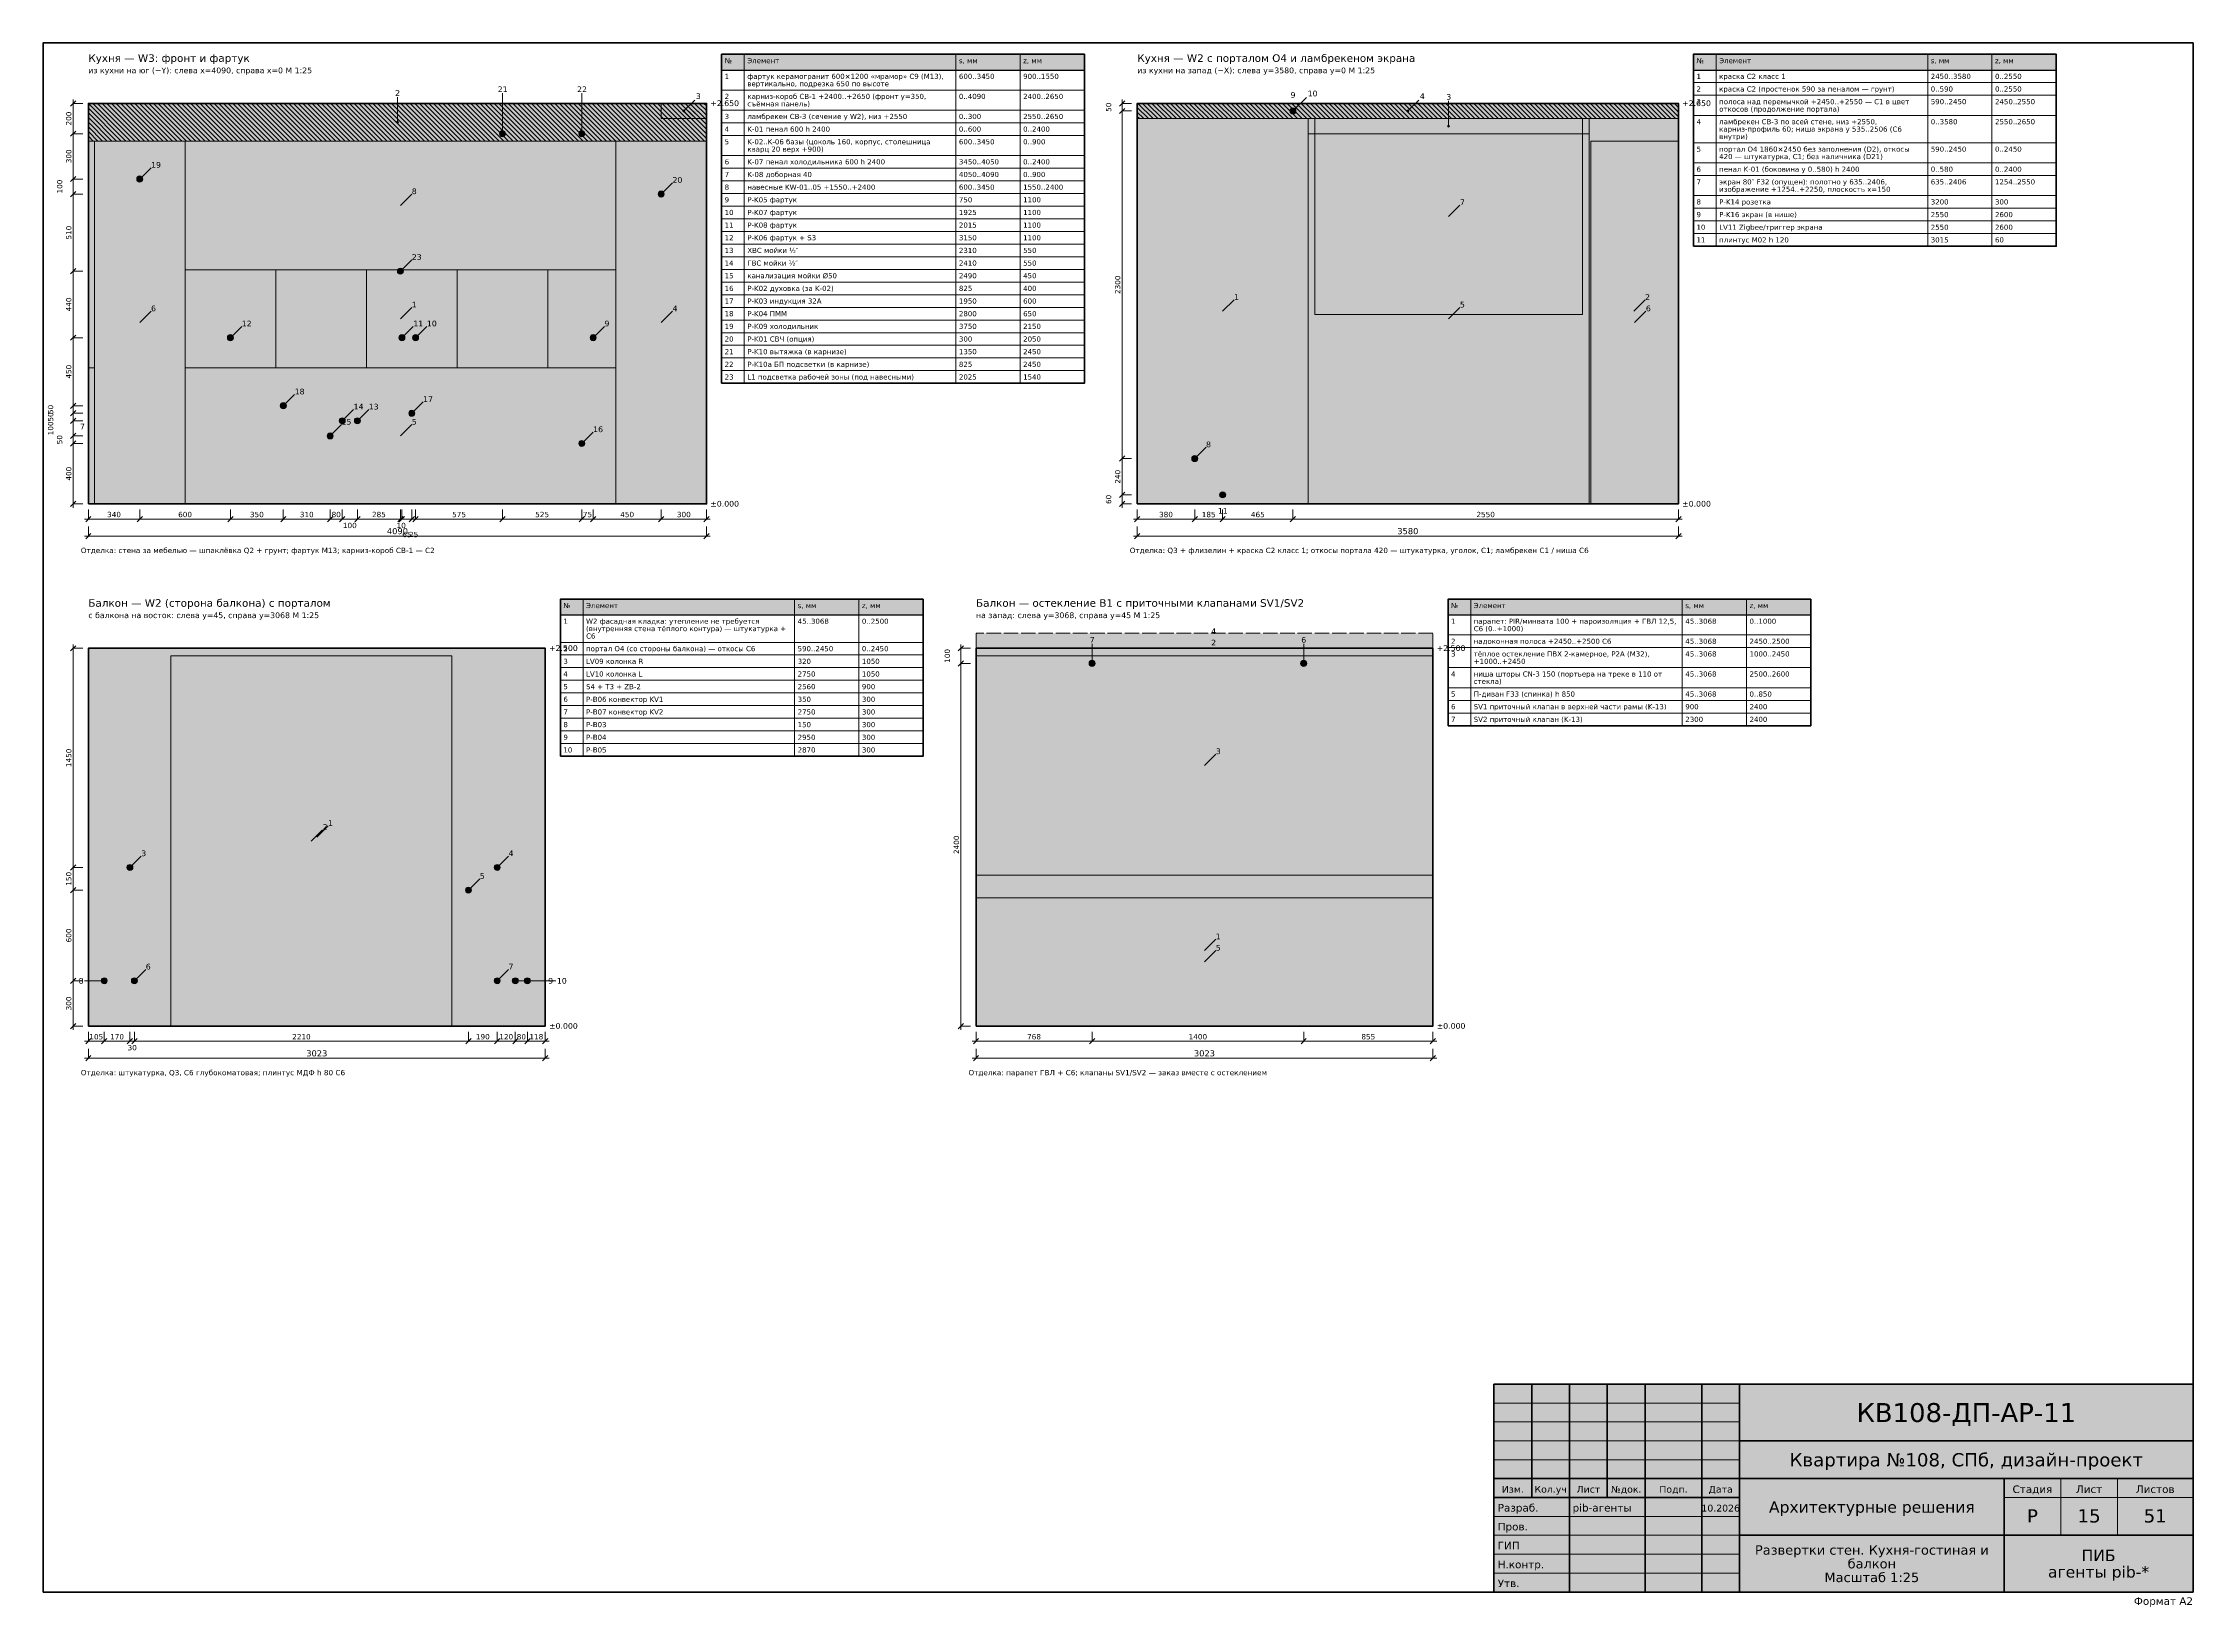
# Model space of a CAD drawing. Header units: millimetres. Extents: x 500 to 14725, y 26 to 10375.
import ezdxf
from ezdxf.enums import TextEntityAlignment as Align

# ---------------------------------------------------------------- set-up
doc = ezdxf.new("R2010")
doc.units = ezdxf.units.MM
doc.linetypes.add('DASHED', pattern=[1.524, 1.27, -0.254])
for name, color, linetype in [('AR-FIN', 9, 'CONTINUOUS'), ('AR-WALLS', 7, 'CONTINUOUS'), ('DIM', 7, 'CONTINUOUS'), ('EL-SOCKET', 6, 'CONTINUOUS'), ('FRAME', 7, 'CONTINUOUS'), ('FURN', 8, 'CONTINUOUS'), ('TEXT', 7, 'CONTINUOUS'), ('VK', 4, 'CONTINUOUS')]:
    doc.layers.add(name, color=color, linetype=linetype)
doc.styles.add('GOST', font='DejaVuSans.ttf')

msp = doc.modelspace()

# ---------------------------------------------------------------- hatches: boundary and pattern name
at = {"layer": 'AR-FIN', "true_color": 0x999999}
h = msp.add_hatch(dxfattribs=at)
h.set_pattern_fill('ANSI31', scale=6.875, angle=90)
h.paths.add_polyline_path([(800, 9725), (4890, 9725), (4890, 9975), (800, 9975)])
at = {"layer": 'AR-FIN', "true_color": 0xefe2cf, "transparency": 33554559}
h = msp.add_hatch(color=7, dxfattribs=at)
h.dxf.hatch_style = 1
h.paths.add_polyline_path([(800, 9725), (4890, 9725), (4890, 9975), (800, 9975)])
at = {"layer": 'AR-FIN', "true_color": 0x999999}
h = msp.add_hatch(dxfattribs=at)
h.set_pattern_fill('ANSI31', scale=6.875, angle=90)
h.paths.add_polyline_path([(4590, 9875), (4890, 9875), (4890, 9975), (4590, 9975)])
at = {"layer": 'AR-FIN', "true_color": 0xefe2cf, "transparency": 33554559}
h = msp.add_hatch(color=7, dxfattribs=at)
h.dxf.hatch_style = 1
h.paths.add_polyline_path([(4590, 9875), (4890, 9875), (4890, 9975), (4590, 9975)])
at = {"layer": 'AR-FIN', "true_color": 0x999999}
h = msp.add_hatch(dxfattribs=at)
h.set_pattern_fill('ANSI31', scale=6.875, angle=90)
h.paths.add_polyline_path([(7740, 9875), (11320, 9875), (11320, 9975), (7740, 9975)])
at = {"layer": 'AR-FIN', "true_color": 0xefe2cf, "transparency": 33554559}
h = msp.add_hatch(color=7, dxfattribs=at)
h.dxf.hatch_style = 1
h.paths.add_polyline_path([(7740, 9875), (11320, 9875), (11320, 9975), (7740, 9975)])
at = {"layer": 'AR-FIN', "true_color": 0xf6f3ec}
h = msp.add_hatch(color=7, dxfattribs=at)
h.dxf.hatch_style = 1
h.paths.add_polyline_path([(7740, 7325), (8870, 7325), (8870, 9875), (7740, 9875)])
h = msp.add_hatch(color=7, dxfattribs=at)
h.dxf.hatch_style = 1
h.paths.add_polyline_path([(8870, 9775), (10730, 9775), (10730, 9875), (8870, 9875)])
at = {"layer": 'AR-FIN', "true_color": 0xffffff}
h = msp.add_hatch(color=7, dxfattribs=at)
h.dxf.hatch_style = 1
h.paths.add_polyline_path([(8914, 8579), (10685, 8579), (10685, 9875), (8914, 9875)])
at = {"layer": 'AR-FIN', "true_color": 0xf6f3ec}
h = msp.add_hatch(color=7, dxfattribs=at)
h.dxf.hatch_style = 1
h.paths.add_polyline_path([(10730, 7325), (11320, 7325), (11320, 9875), (10730, 9875)])
at = {"layer": 'AR-FIN', "true_color": 0xffffff}
h = msp.add_hatch(color=7, dxfattribs=at)
h.dxf.hatch_style = 1
h.paths.add_polyline_path([(8870, 7325), (10730, 7325), (10730, 9775), (8870, 9775)])
at = {"layer": 'AR-FIN', "true_color": 0xe8e4dc}
h = msp.add_hatch(color=7, dxfattribs=at)
h.dxf.hatch_style = 1
h.paths.add_polyline_path([(1440, 8225), (4290, 8225), (4290, 8875), (1440, 8875)])
at = {"layer": 'AR-FIN', "true_color": 0xffffff}
h = msp.add_hatch(color=7, dxfattribs=at)
h.dxf.hatch_style = 1
h.paths.add_polyline_path([(6673, 6369.4375), (9696, 6369.4375), (9696, 6469.4375), (6673, 6469.4375)])
at = {"layer": 'AR-FIN', "true_color": 0xf6f3ec}
h = msp.add_hatch(color=7, dxfattribs=at)
h.dxf.hatch_style = 1
h.paths.add_polyline_path([(800, 3869.4375), (3823, 3869.4375), (3823, 6369.4375), (800, 6369.4375)])
at = {"layer": 'AR-FIN', "true_color": 0xffffff}
h = msp.add_hatch(color=7, dxfattribs=at)
h.dxf.hatch_style = 1
h.paths.add_polyline_path([(1345, 3869.4375), (3205, 3869.4375), (3205, 6319.4375), (1345, 6319.4375)])
at = {"layer": 'AR-FIN', "true_color": 0xf6f3ec}
h = msp.add_hatch(color=7, dxfattribs=at)
h.dxf.hatch_style = 1
h.paths.add_polyline_path([(6673, 6319.4375), (9696, 6319.4375), (9696, 6369.4375), (6673, 6369.4375)])
at = {"layer": 'AR-FIN', "true_color": 0xe6f2fb}
h = msp.add_hatch(color=7, dxfattribs=at)
h.dxf.hatch_style = 1
h.paths.add_polyline_path([(6673, 4869.4375), (9696, 4869.4375), (9696, 6319.4375), (6673, 6319.4375)])
at = {"layer": 'AR-FIN', "true_color": 0xf6f3ec}
h = msp.add_hatch(color=7, dxfattribs=at)
h.dxf.hatch_style = 1
h.paths.add_polyline_path([(6673, 3869.4375), (9696, 3869.4375), (9696, 4869.4375), (6673, 4869.4375)])
at = {"layer": 'AR-WALLS', "true_color": 0xfbfaf7}
h = msp.add_hatch(color=7, dxfattribs=at)
h.dxf.hatch_style = 1
h.paths.add_polyline_path([(800, 7325), (4890, 7325), (4890, 9975), (800, 9975)])
h = msp.add_hatch(color=7, dxfattribs=at)
h.dxf.hatch_style = 1
h.paths.add_polyline_path([(7740, 7325), (11320, 7325), (11320, 9975), (7740, 9975)])
h = msp.add_hatch(color=7, dxfattribs=at)
h.dxf.hatch_style = 1
h.paths.add_polyline_path([(800, 3869.4375), (3823, 3869.4375), (3823, 6369.4375), (800, 6369.4375)])
h = msp.add_hatch(color=7, dxfattribs=at)
h.dxf.hatch_style = 1
h.paths.add_polyline_path([(6673, 3869.4375), (9696, 3869.4375), (9696, 6369.4375), (6673, 6369.4375)])
at = {"layer": 'EL-SOCKET', "true_color": 0x8e44ad}
h = msp.add_hatch(color=7, dxfattribs=at)
h.dxf.hatch_style = 1
edge = h.paths.add_edge_path()
edge.add_arc((8770, 9925), 20, 0, 360)
h = msp.add_hatch(color=7, dxfattribs=at)
h.dxf.hatch_style = 1
edge = h.paths.add_edge_path()
edge.add_arc((3540, 9775), 20, 0, 360)
h = msp.add_hatch(color=7, dxfattribs=at)
h.dxf.hatch_style = 1
edge = h.paths.add_edge_path()
edge.add_arc((4065, 9775), 20, 0, 360)
h = msp.add_hatch(color=7, dxfattribs=at)
h.dxf.hatch_style = 1
edge = h.paths.add_edge_path()
edge.add_arc((1140, 9475), 20, 0, 360)
h = msp.add_hatch(color=7, dxfattribs=at)
h.dxf.hatch_style = 1
edge = h.paths.add_edge_path()
edge.add_arc((4590, 9375), 20, 0, 360)
h = msp.add_hatch(color=7, dxfattribs=at)
h.dxf.hatch_style = 1
edge = h.paths.add_edge_path()
edge.add_arc((1740, 8425), 20, 0, 360)
h = msp.add_hatch(color=7, dxfattribs=at)
h.dxf.hatch_style = 1
edge = h.paths.add_edge_path()
edge.add_arc((2875, 8425), 20, 0, 360)
h = msp.add_hatch(color=7, dxfattribs=at)
h.dxf.hatch_style = 1
edge = h.paths.add_edge_path()
edge.add_arc((2965, 8425), 20, 0, 360)
h = msp.add_hatch(color=7, dxfattribs=at)
h.dxf.hatch_style = 1
edge = h.paths.add_edge_path()
edge.add_arc((4140, 8425), 20, 0, 360)
h = msp.add_hatch(color=7, dxfattribs=at)
h.dxf.hatch_style = 1
edge = h.paths.add_edge_path()
edge.add_arc((2090, 7975), 20, 0, 360)
h = msp.add_hatch(color=7, dxfattribs=at)
h.dxf.hatch_style = 1
edge = h.paths.add_edge_path()
edge.add_arc((2940, 7925), 20, 0, 360)
h = msp.add_hatch(color=7, dxfattribs=at)
h.dxf.hatch_style = 1
edge = h.paths.add_edge_path()
edge.add_arc((4065, 7725), 20, 0, 360)
h = msp.add_hatch(color=7, dxfattribs=at)
h.dxf.hatch_style = 1
edge = h.paths.add_edge_path()
edge.add_arc((8120, 7625), 20, 0, 360)
h = msp.add_hatch(color=7, dxfattribs=at)
h.dxf.hatch_style = 1
edge = h.paths.add_edge_path()
edge.add_arc((3315, 4769.4375), 20, 0, 360)
h = msp.add_hatch(color=7, dxfattribs=at)
h.dxf.hatch_style = 1
edge = h.paths.add_edge_path()
edge.add_arc((905, 4169.4375), 20, 0, 360)
h = msp.add_hatch(color=7, dxfattribs=at)
h.dxf.hatch_style = 1
edge = h.paths.add_edge_path()
edge.add_arc((1105, 4169.4375), 20, 0, 360)
h = msp.add_hatch(color=7, dxfattribs=at)
h.dxf.hatch_style = 1
edge = h.paths.add_edge_path()
edge.add_arc((3505, 4169.4375), 20, 0, 360)
h = msp.add_hatch(color=7, dxfattribs=at)
h.dxf.hatch_style = 1
edge = h.paths.add_edge_path()
edge.add_arc((3625, 4169.4375), 20, 0, 360)
h = msp.add_hatch(color=7, dxfattribs=at)
h.dxf.hatch_style = 1
edge = h.paths.add_edge_path()
edge.add_arc((3705, 4169.4375), 20, 0, 360)
at = {"layer": 'FRAME', "true_color": 0xffffff}
h = msp.add_hatch(color=7, dxfattribs=at)
h.dxf.hatch_style = 1
h.paths.add_polyline_path([(10100, 125), (14725, 125), (14725, 1500), (10100, 1500)])
at = {"layer": 'FURN', "true_color": 0xe3d3b8}
h = msp.add_hatch(color=7, dxfattribs=at)
h.dxf.hatch_style = 1
h.paths.add_polyline_path([(840, 7325), (1440, 7325), (1440, 9725), (840, 9725)])
h = msp.add_hatch(color=7, dxfattribs=at)
h.dxf.hatch_style = 1
h.paths.add_polyline_path([(1440, 8875), (4290, 8875), (4290, 9725), (1440, 9725)])
h = msp.add_hatch(color=7, dxfattribs=at)
h.dxf.hatch_style = 1
h.paths.add_polyline_path([(4290, 7325), (4890, 7325), (4890, 9725), (4290, 9725)])
h = msp.add_hatch(color=7, dxfattribs=at)
h.dxf.hatch_style = 1
h.paths.add_polyline_path([(10740, 7325), (11320, 7325), (11320, 9725), (10740, 9725)])
h = msp.add_hatch(color=7, dxfattribs=at)
h.dxf.hatch_style = 1
h.paths.add_polyline_path([(800, 7325), (840, 7325), (840, 8225), (800, 8225)])
h = msp.add_hatch(color=7, dxfattribs=at)
h.dxf.hatch_style = 1
h.paths.add_polyline_path([(1440, 7325), (4290, 7325), (4290, 8225), (1440, 8225)])
h = msp.add_hatch(color=7, dxfattribs=at)
h.dxf.hatch_style = 1
h.paths.add_polyline_path([(6673, 3869.4375), (9696, 3869.4375), (9696, 4719.4375), (6673, 4719.4375)])
at = {"layer": 'TEXT', "true_color": 0xe6e6e6}
h = msp.add_hatch(color=7, dxfattribs=at)
h.dxf.hatch_style = 1
h.paths.add_polyline_path([(4990, 10196.25), (7390, 10196.25), (7390, 10300), (4990, 10300)])
h = msp.add_hatch(color=7, dxfattribs=at)
h.dxf.hatch_style = 1
h.paths.add_polyline_path([(11420, 10196.25), (13820, 10196.25), (13820, 10300), (11420, 10300)])
at = {"layer": 'TEXT', "true_color": 0x777777}
h = msp.add_hatch(color=7, dxfattribs=at)
h.dxf.hatch_style = 1
edge = h.paths.add_edge_path()
edge.add_arc((2845, 9850), 6.25, 0, 360)
h = msp.add_hatch(color=7, dxfattribs=at)
h.dxf.hatch_style = 1
edge = h.paths.add_edge_path()
edge.add_arc((4740, 9925), 6.25, 0, 360)
at = {"layer": 'TEXT', "true_color": 0x1e7d32}
h = msp.add_hatch(color=7, dxfattribs=at)
h.dxf.hatch_style = 1
edge = h.paths.add_edge_path()
edge.add_arc((8770, 9925), 6.25, 0, 360)
at = {"layer": 'TEXT', "true_color": 0x777777}
h = msp.add_hatch(color=7, dxfattribs=at)
h.dxf.hatch_style = 1
edge = h.paths.add_edge_path()
edge.add_arc((9530, 9925), 6.25, 0, 360)
h = msp.add_hatch(color=7, dxfattribs=at)
h.dxf.hatch_style = 1
edge = h.paths.add_edge_path()
edge.add_arc((9800, 9825), 6.25, 0, 360)
at = {"layer": 'TEXT', "true_color": 0x8e44ad}
h = msp.add_hatch(color=7, dxfattribs=at)
h.dxf.hatch_style = 1
edge = h.paths.add_edge_path()
edge.add_arc((3540, 9775), 6.25, 0, 360)
h = msp.add_hatch(color=7, dxfattribs=at)
h.dxf.hatch_style = 1
edge = h.paths.add_edge_path()
edge.add_arc((4065, 9775), 6.25, 0, 360)
at = {"layer": 'TEXT', "true_color": 0xe6e6e6}
h = msp.add_hatch(color=7, dxfattribs=at)
h.dxf.hatch_style = 1
h.paths.add_polyline_path([(3923, 6590.6875), (6323, 6590.6875), (6323, 6694.4375), (3923, 6694.4375)])
h = msp.add_hatch(color=7, dxfattribs=at)
h.dxf.hatch_style = 1
h.paths.add_polyline_path([(9796, 6590.6875), (12196, 6590.6875), (12196, 6694.4375), (9796, 6694.4375)])
at = {"layer": 'TEXT', "true_color": 0xe67e22}
h = msp.add_hatch(color=7, dxfattribs=at)
h.dxf.hatch_style = 1
edge = h.paths.add_edge_path()
edge.add_arc((7441, 6269.4375), 6.25, 0, 360)
h = msp.add_hatch(color=7, dxfattribs=at)
h.dxf.hatch_style = 1
edge = h.paths.add_edge_path()
edge.add_arc((8841, 6269.4375), 6.25, 0, 360)
at = {"layer": 'TEXT', "true_color": 0x8e44ad}
h = msp.add_hatch(color=7, dxfattribs=at)
h.dxf.hatch_style = 1
edge = h.paths.add_edge_path()
edge.add_arc((905, 4169.4375), 6.25, 0, 360)
h = msp.add_hatch(color=7, dxfattribs=at)
h.dxf.hatch_style = 1
edge = h.paths.add_edge_path()
edge.add_arc((3625, 4169.4375), 6.25, 0, 360)
h = msp.add_hatch(color=7, dxfattribs=at)
h.dxf.hatch_style = 1
edge = h.paths.add_edge_path()
edge.add_arc((3705, 4169.4375), 6.25, 0, 360)
at = {"layer": 'VK', "true_color": 0x1e7d32}
h = msp.add_hatch(color=7, dxfattribs=at)
h.dxf.hatch_style = 1
edge = h.paths.add_edge_path()
edge.add_arc((8770, 9925), 20, 0, 360)
at = {"layer": 'VK', "true_color": 0xb8860b}
h = msp.add_hatch(color=7, dxfattribs=at)
h.dxf.hatch_style = 1
edge = h.paths.add_edge_path()
edge.add_arc((2865, 8865), 20, 0, 360)
at = {"layer": 'VK', "true_color": 0x1f6fd6}
h = msp.add_hatch(color=7, dxfattribs=at)
h.dxf.hatch_style = 1
edge = h.paths.add_edge_path()
edge.add_arc((2480, 7875), 20, 0, 360)
h = msp.add_hatch(color=7, dxfattribs=at)
h.dxf.hatch_style = 1
edge = h.paths.add_edge_path()
edge.add_arc((2580, 7875), 20, 0, 360)
at = {"layer": 'VK', "true_color": 0x6b3d1f}
h = msp.add_hatch(color=7, dxfattribs=at)
h.dxf.hatch_style = 1
edge = h.paths.add_edge_path()
edge.add_arc((2400, 7775), 20, 0, 360)
at = {"layer": 'VK'}
h = msp.add_hatch(color=7, dxfattribs=at)
h.dxf.hatch_style = 1
edge = h.paths.add_edge_path()
edge.add_arc((8305, 7385), 20, 0, 360)
at = {"layer": 'VK', "true_color": 0xe67e22}
h = msp.add_hatch(color=7, dxfattribs=at)
h.dxf.hatch_style = 1
edge = h.paths.add_edge_path()
edge.add_arc((7441, 6269.4375), 20, 0, 360)
h = msp.add_hatch(color=7, dxfattribs=at)
h.dxf.hatch_style = 1
edge = h.paths.add_edge_path()
edge.add_arc((8841, 6269.4375), 20, 0, 360)
at = {"layer": 'VK', "true_color": 0x1e7d32}
h = msp.add_hatch(color=7, dxfattribs=at)
h.dxf.hatch_style = 1
edge = h.paths.add_edge_path()
edge.add_arc((1075, 4919.4375), 20, 0, 360)
h = msp.add_hatch(color=7, dxfattribs=at)
h.dxf.hatch_style = 1
edge = h.paths.add_edge_path()
edge.add_arc((3505, 4919.4375), 20, 0, 360)

# ---------------------------------------------------------------- linework, layer by layer
at = {"layer": 'AR-FIN', "lineweight": 20, "true_color": 0x444444}
for points in [[(800, 9725), (4890, 9725), (4890, 9975), (800, 9975)], [(4590, 9875), (4890, 9875), (4890, 9975), (4590, 9975)], [(7740, 9875), (11320, 9875), (11320, 9975), (7740, 9975)], [(7740, 7325), (8870, 7325), (8870, 9875), (7740, 9875)], [(8870, 9775), (10730, 9775), (10730, 9875), (8870, 9875)], [(8914, 8579), (10685, 8579), (10685, 9875), (8914, 9875)], [(10730, 7325), (11320, 7325), (11320, 9875), (10730, 9875)], [(8870, 7325), (10730, 7325), (10730, 9775), (8870, 9775)], [(1440, 8225), (4290, 8225), (4290, 8875), (1440, 8875)], [(800, 3869.4375), (3823, 3869.4375), (3823, 6369.4375), (800, 6369.4375)], [(1345, 3869.4375), (3205, 3869.4375), (3205, 6319.4375), (1345, 6319.4375)], [(6673, 6319.4375), (9696, 6319.4375), (9696, 6369.4375), (6673, 6369.4375)], [(6673, 4869.4375), (9696, 4869.4375), (9696, 6319.4375), (6673, 6319.4375)], [(6673, 3869.4375), (9696, 3869.4375), (9696, 4869.4375), (6673, 4869.4375)]]:
    msp.add_lwpolyline(points, close=True, dxfattribs=at)
at = {"layer": 'AR-FIN', "lineweight": 13, "true_color": 0x6b8fa6}
for points in [[(2040, 8225), (2040, 8875)], [(2640, 8225), (2640, 8875)], [(3240, 8225), (3240, 8875)], [(3840, 8225), (3840, 8875)]]:
    msp.add_lwpolyline(points, dxfattribs=at)
at = {"layer": 'AR-FIN', "linetype": 'DASHED', "lineweight": 20, "ltscale": 75, "true_color": 0x444444}
msp.add_lwpolyline([(6673, 6369.4375), (9696, 6369.4375), (9696, 6469.4375), (6673, 6469.4375)], close=True, dxfattribs=at)
at = {"layer": 'AR-WALLS', "color": 7, "lineweight": 50}
for points in [[(800, 7325), (4890, 7325), (4890, 9975), (800, 9975)], [(7740, 7325), (11320, 7325), (11320, 9975), (7740, 9975)], [(800, 3869.4375), (3823, 3869.4375), (3823, 6369.4375), (800, 6369.4375)], [(6673, 3869.4375), (9696, 3869.4375), (9696, 6369.4375), (6673, 6369.4375)]]:
    msp.add_lwpolyline(points, close=True, dxfattribs=at)
at = {"layer": 'DIM', "color": 7, "lineweight": 30}
for points in [[(682.5, 9957.5), (717.5, 9992.5)], [(7622.5, 9957.5), (7657.5, 9992.5)], [(7622.5, 9907.5), (7657.5, 9942.5)], [(682.5, 9757.5), (717.5, 9792.5)], [(682.5, 9457.5), (717.5, 9492.5)], [(682.5, 9357.5), (717.5, 9392.5)], [(682.5, 8847.5), (717.5, 8882.5)], [(682.5, 8407.5), (717.5, 8442.5)], [(682.5, 7957.5), (717.5, 7992.5)], [(682.5, 7907.5), (717.5, 7942.5)], [(682.5, 7857.5), (717.5, 7892.5)], [(682.5, 7757.5), (717.5, 7792.5)], [(682.5, 7707.5), (717.5, 7742.5)], [(7622.5, 7607.5), (7657.5, 7642.5)], [(7622.5, 7367.5), (7657.5, 7402.5)], [(682.5, 7307.5), (717.5, 7342.5)], [(7622.5, 7307.5), (7657.5, 7342.5)], [(782.5, 7207.5), (817.5, 7242.5)], [(782.5, 7095), (817.5, 7130)], [(1122.5, 7207.5), (1157.5, 7242.5)], [(1722.5, 7207.5), (1757.5, 7242.5)], [(2072.5, 7207.5), (2107.5, 7242.5)], [(2382.5, 7207.5), (2417.5, 7242.5)], [(2462.5, 7207.5), (2497.5, 7242.5)], [(2562.5, 7207.5), (2597.5, 7242.5)], [(2847.5, 7207.5), (2882.5, 7242.5)], [(2857.5, 7207.5), (2892.5, 7242.5)], [(2922.5, 7207.5), (2957.5, 7242.5)], [(2947.5, 7207.5), (2982.5, 7242.5)], [(3522.5, 7207.5), (3557.5, 7242.5)], [(4047.5, 7207.5), (4082.5, 7242.5)], [(4122.5, 7207.5), (4157.5, 7242.5)], [(4572.5, 7207.5), (4607.5, 7242.5)], [(4872.5, 7207.5), (4907.5, 7242.5)], [(4872.5, 7095), (4907.5, 7130)], [(7722.5, 7207.5), (7757.5, 7242.5)], [(7722.5, 7095), (7757.5, 7130)], [(8102.5, 7207.5), (8137.5, 7242.5)], [(8287.5, 7207.5), (8322.5, 7242.5)], [(8752.5, 7207.5), (8787.5, 7242.5)], [(11302.5, 7207.5), (11337.5, 7242.5)], [(11302.5, 7095), (11337.5, 7130)], [(682.5, 6351.9375), (717.5, 6386.9375)], [(6555.5, 6351.9375), (6590.5, 6386.9375)], [(6555.5, 6251.9375), (6590.5, 6286.9375)], [(682.5, 4901.9375), (717.5, 4936.9375)], [(682.5, 4751.9375), (717.5, 4786.9375)], [(682.5, 4151.9375), (717.5, 4186.9375)], [(682.5, 3851.9375), (717.5, 3886.9375)], [(6555.5, 3851.9375), (6590.5, 3886.9375)], [(782.5, 3751.9375), (817.5, 3786.9375)], [(887.5, 3751.9375), (922.5, 3786.9375)], [(1057.5, 3751.9375), (1092.5, 3786.9375)], [(1087.5, 3751.9375), (1122.5, 3786.9375)], [(3297.5, 3751.9375), (3332.5, 3786.9375)], [(3487.5, 3751.9375), (3522.5, 3786.9375)], [(3607.5, 3751.9375), (3642.5, 3786.9375)], [(3687.5, 3751.9375), (3722.5, 3786.9375)], [(3805.5, 3751.9375), (3840.5, 3786.9375)], [(6655.5, 3751.9375), (6690.5, 3786.9375)], [(7423.5, 3751.9375), (7458.5, 3786.9375)], [(8823.5, 3751.9375), (8858.5, 3786.9375)], [(9678.5, 3751.9375), (9713.5, 3786.9375)], [(782.5, 3639.4375), (817.5, 3674.4375)], [(3805.5, 3639.4375), (3840.5, 3674.4375)], [(6655.5, 3639.4375), (6690.5, 3674.4375)], [(9678.5, 3639.4375), (9713.5, 3674.4375)]]:
    msp.add_lwpolyline(points, dxfattribs=at)
at = {"layer": 'DIM', "color": 7, "lineweight": 15}
for points in [[(700, 7300), (700, 10000)], [(7640, 7300), (7640, 10000)], [(775, 7225), (4915, 7225)], [(775, 7112.5), (4915, 7112.5)], [(7715, 7225), (11345, 7225)], [(7715, 7112.5), (11345, 7112.5)], [(700, 3844.4375), (700, 6394.4375)], [(6573, 3844.4375), (6573, 6394.4375)], [(775, 3769.4375), (3848, 3769.4375)], [(6648, 3769.4375), (9721, 3769.4375)], [(775, 3656.9375), (3848, 3656.9375)], [(6648, 3656.9375), (9721, 3656.9375)]]:
    msp.add_lwpolyline(points, dxfattribs=at)
at = {"layer": 'DIM', "color": 7, "lineweight": 13}
for points in [[(700, 9975), (762.5, 9975)], [(7640, 9975), (7702.5, 9975)], [(7640, 9925), (7702.5, 9925)], [(700, 9775), (762.5, 9775)], [(700, 9475), (762.5, 9475)], [(700, 9375), (762.5, 9375)], [(700, 8865), (762.5, 8865)], [(700, 8425), (762.5, 8425)], [(700, 7975), (762.5, 7975)], [(700, 7925), (762.5, 7925)], [(700, 7875), (762.5, 7875)], [(700, 7775), (762.5, 7775)], [(700, 7725), (762.5, 7725)], [(7640, 7625), (7702.5, 7625)], [(700, 7325), (762.5, 7325)], [(800, 7225), (800, 7287.5)], [(1140, 7225), (1140, 7287.5)], [(1740, 7225), (1740, 7287.5)], [(2090, 7225), (2090, 7287.5)], [(2400, 7225), (2400, 7287.5)], [(2480, 7225), (2480, 7287.5)], [(2580, 7225), (2580, 7287.5)], [(2865, 7225), (2865, 7287.5)], [(2875, 7225), (2875, 7287.5)], [(2940, 7225), (2940, 7287.5)], [(2965, 7225), (2965, 7287.5)], [(3540, 7225), (3540, 7287.5)], [(4065, 7225), (4065, 7287.5)], [(4140, 7225), (4140, 7287.5)], [(4590, 7225), (4590, 7287.5)], [(4890, 7225), (4890, 7287.5)], [(7640, 7385), (7702.5, 7385)], [(7640, 7325), (7702.5, 7325)], [(7740, 7225), (7740, 7287.5)], [(8120, 7225), (8120, 7287.5)], [(8305, 7225), (8305, 7287.5)], [(8770, 7225), (8770, 7287.5)], [(11320, 7225), (11320, 7287.5)], [(800, 7112.5), (800, 7175)], [(4890, 7112.5), (4890, 7175)], [(7740, 7112.5), (7740, 7175)], [(11320, 7112.5), (11320, 7175)], [(700, 6369.4375), (762.5, 6369.4375)], [(6573, 6369.4375), (6635.5, 6369.4375)], [(6573, 6269.4375), (6635.5, 6269.4375)], [(700, 4919.4375), (762.5, 4919.4375)], [(700, 4769.4375), (762.5, 4769.4375)], [(700, 4169.4375), (762.5, 4169.4375)], [(700, 3869.4375), (762.5, 3869.4375)], [(6573, 3869.4375), (6635.5, 3869.4375)], [(800, 3769.4375), (800, 3831.9375)], [(800, 3656.9375), (800, 3719.4375)], [(905, 3769.4375), (905, 3831.9375)], [(1075, 3769.4375), (1075, 3831.9375)], [(1105, 3769.4375), (1105, 3831.9375)], [(3315, 3769.4375), (3315, 3831.9375)], [(3505, 3769.4375), (3505, 3831.9375)], [(3625, 3769.4375), (3625, 3831.9375)], [(3705, 3769.4375), (3705, 3831.9375)], [(3823, 3769.4375), (3823, 3831.9375)], [(3823, 3656.9375), (3823, 3719.4375)], [(6673, 3769.4375), (6673, 3831.9375)], [(6673, 3656.9375), (6673, 3719.4375)], [(7441, 3769.4375), (7441, 3831.9375)], [(8841, 3769.4375), (8841, 3831.9375)], [(9696, 3769.4375), (9696, 3831.9375)], [(9696, 3656.9375), (9696, 3719.4375)]]:
    msp.add_lwpolyline(points, dxfattribs=at)
at = {"layer": 'EL-SOCKET', "lineweight": 13, "true_color": 0x8e44ad}
for centre in [(8770, 9925), (3540, 9775), (4065, 9775), (1140, 9475), (4590, 9375), (1740, 8425), (2875, 8425), (2965, 8425), (4140, 8425), (2090, 7975), (2940, 7925), (4065, 7725), (8120, 7625), (3315, 4769.4375), (905, 4169.4375), (1105, 4169.4375), (3505, 4169.4375), (3625, 4169.4375), (3705, 4169.4375)]:
    msp.add_circle(centre, 20, dxfattribs=at)
at = {"layer": 'FRAME', "color": 7, "lineweight": 50}
for points in [[(500, 125), (14725, 125), (14725, 10375), (500, 10375)], [(10100, 125), (14725, 125), (14725, 1500), (10100, 1500)]]:
    msp.add_lwpolyline(points, close=True, dxfattribs=at)
for points in [[(10350, 750), (10350, 1500)], [(10600, 125), (10600, 1500)], [(10850, 750), (10850, 1500)], [(11100, 125), (11100, 1500)], [(11475, 125), (11475, 1500)], [(11725, 125), (11725, 1500)], [(11725, 1125), (14725, 1125)], [(10100, 875), (11725, 875)], [(11725, 875), (14725, 875)], [(13475, 125), (13475, 875)], [(10100, 750), (11725, 750)], [(11725, 500), (14725, 500)]]:
    msp.add_lwpolyline(points, dxfattribs=at)
at = {"layer": 'FRAME', "color": 7, "lineweight": 20}
for points in [[(10100, 1375), (11725, 1375)], [(10100, 1250), (11725, 1250)], [(10100, 1125), (11725, 1125)], [(10100, 1000), (11725, 1000)], [(13850, 500), (13850, 875)], [(14225, 500), (14225, 875)], [(13475, 750), (14725, 750)], [(10100, 625), (11725, 625)], [(10100, 500), (11725, 500)], [(10100, 375), (11725, 375)], [(10100, 250), (11725, 250)]]:
    msp.add_lwpolyline(points, dxfattribs=at)
at = {"layer": 'FURN', "lineweight": 20, "true_color": 0x444444}
for points in [[(840, 7325), (1440, 7325), (1440, 9725), (840, 9725)], [(1440, 8875), (4290, 8875), (4290, 9725), (1440, 9725)], [(4290, 7325), (4890, 7325), (4890, 9725), (4290, 9725)], [(10740, 7325), (11320, 7325), (11320, 9725), (10740, 9725)], [(800, 7325), (840, 7325), (840, 8225), (800, 8225)], [(1440, 7325), (4290, 7325), (4290, 8225), (1440, 8225)], [(6673, 3869.4375), (9696, 3869.4375), (9696, 4719.4375), (6673, 4719.4375)]]:
    msp.add_lwpolyline(points, close=True, dxfattribs=at)
at = {"layer": 'TEXT', "color": 7, "lineweight": 25}
for points in [[(4990, 10196.25), (7390, 10196.25), (7390, 10300), (4990, 10300)], [(11420, 10196.25), (13820, 10196.25), (13820, 10300), (11420, 10300)], [(3923, 6590.6875), (6323, 6590.6875), (6323, 6694.4375), (3923, 6694.4375)], [(9796, 6590.6875), (12196, 6590.6875), (12196, 6694.4375), (9796, 6694.4375)]]:
    msp.add_lwpolyline(points, close=True, dxfattribs=at)
at = {"layer": 'TEXT', "color": 7, "lineweight": 15}
for points in [[(4990, 10300), (4990, 10196.25)], [(5140, 10300), (5140, 10196.25)], [(6540, 10300), (6540, 10196.25)], [(6965, 10300), (6965, 10196.25)], [(7390, 10300), (7390, 10196.25)], [(11420, 10300), (11420, 10196.25)], [(11570, 10300), (11570, 10196.25)], [(12970, 10300), (12970, 10196.25)], [(13395, 10300), (13395, 10196.25)], [(13820, 10300), (13820, 10196.25)], [(4990, 10196.25), (4990, 10063.5625)], [(5140, 10196.25), (5140, 10063.5625)], [(6540, 10196.25), (6540, 10063.5625)], [(6965, 10196.25), (6965, 10063.5625)], [(7390, 10196.25), (7390, 10063.5625)], [(11420, 10196.25), (11420, 10112.5)], [(11420, 10112.5), (11420, 10028.75)], [(11570, 10196.25), (11570, 10112.5)], [(11570, 10112.5), (11570, 10028.75)], [(12970, 10196.25), (12970, 10112.5)], [(12970, 10112.5), (12970, 10028.75)], [(13395, 10196.25), (13395, 10112.5)], [(13395, 10112.5), (13395, 10028.75)], [(13820, 10196.25), (13820, 10112.5)], [(13820, 10112.5), (13820, 10028.75)], [(4990, 10063.5625), (4990, 9930.875)], [(5140, 10063.5625), (5140, 9930.875)], [(6540, 10063.5625), (6540, 9930.875)], [(6965, 10063.5625), (6965, 9930.875)], [(7390, 10063.5625), (7390, 9930.875)], [(11420, 10028.75), (11420, 9896.0625)], [(11570, 10028.75), (11570, 9896.0625)], [(12970, 10028.75), (12970, 9896.0625)], [(13395, 10028.75), (13395, 9896.0625)], [(13820, 10028.75), (13820, 9896.0625)], [(4990, 9930.875), (4990, 9847.125)], [(4990, 9847.125), (4990, 9763.375)], [(5140, 9930.875), (5140, 9847.125)], [(5140, 9847.125), (5140, 9763.375)], [(6540, 9930.875), (6540, 9847.125)], [(6540, 9847.125), (6540, 9763.375)], [(6965, 9930.875), (6965, 9847.125)], [(6965, 9847.125), (6965, 9763.375)], [(7390, 9930.875), (7390, 9847.125)], [(7390, 9847.125), (7390, 9763.375)], [(11420, 9896.0625), (11420, 9714.4375)], [(11570, 9896.0625), (11570, 9714.4375)], [(12970, 9896.0625), (12970, 9714.4375)], [(13395, 9896.0625), (13395, 9714.4375)], [(13820, 9896.0625), (13820, 9714.4375)], [(4990, 9763.375), (4990, 9630.6875)], [(5140, 9763.375), (5140, 9630.6875)], [(6540, 9763.375), (6540, 9630.6875)], [(6965, 9763.375), (6965, 9630.6875)], [(7390, 9763.375), (7390, 9630.6875)], [(11420, 9714.4375), (11420, 9581.75)], [(11570, 9714.4375), (11570, 9581.75)], [(12970, 9714.4375), (12970, 9581.75)], [(13395, 9714.4375), (13395, 9581.75)], [(13820, 9714.4375), (13820, 9581.75)], [(4990, 9630.6875), (4990, 9546.9375)], [(4990, 9546.9375), (4990, 9463.1875)], [(5140, 9630.6875), (5140, 9546.9375)], [(5140, 9546.9375), (5140, 9463.1875)], [(6540, 9630.6875), (6540, 9546.9375)], [(6540, 9546.9375), (6540, 9463.1875)], [(6965, 9630.6875), (6965, 9546.9375)], [(6965, 9546.9375), (6965, 9463.1875)], [(7390, 9630.6875), (7390, 9546.9375)], [(7390, 9546.9375), (7390, 9463.1875)], [(11420, 9581.75), (11420, 9498)], [(11570, 9581.75), (11570, 9498)], [(12970, 9581.75), (12970, 9498)], [(13395, 9581.75), (13395, 9498)], [(13820, 9581.75), (13820, 9498)], [(4990, 9463.1875), (4990, 9379.4375)], [(5140, 9463.1875), (5140, 9379.4375)], [(6540, 9463.1875), (6540, 9379.4375)], [(6965, 9463.1875), (6965, 9379.4375)], [(7390, 9463.1875), (7390, 9379.4375)], [(11420, 9498), (11420, 9365.3125)], [(11570, 9498), (11570, 9365.3125)], [(12970, 9498), (12970, 9365.3125)], [(13395, 9498), (13395, 9365.3125)], [(13820, 9498), (13820, 9365.3125)], [(4990, 9379.4375), (4990, 9295.6875)], [(4990, 9295.6875), (4990, 9211.9375)], [(5140, 9379.4375), (5140, 9295.6875)], [(5140, 9295.6875), (5140, 9211.9375)], [(6540, 9379.4375), (6540, 9295.6875)], [(6540, 9295.6875), (6540, 9211.9375)], [(6965, 9379.4375), (6965, 9295.6875)], [(6965, 9295.6875), (6965, 9211.9375)], [(7390, 9379.4375), (7390, 9295.6875)], [(7390, 9295.6875), (7390, 9211.9375)], [(11420, 9365.3125), (11420, 9281.5625)], [(11420, 9281.5625), (11420, 9197.8125)], [(11570, 9365.3125), (11570, 9281.5625)], [(11570, 9281.5625), (11570, 9197.8125)], [(12970, 9365.3125), (12970, 9281.5625)], [(12970, 9281.5625), (12970, 9197.8125)], [(13395, 9365.3125), (13395, 9281.5625)], [(13395, 9281.5625), (13395, 9197.8125)], [(13820, 9365.3125), (13820, 9281.5625)], [(13820, 9281.5625), (13820, 9197.8125)], [(4990, 9211.9375), (4990, 9128.1875)], [(4990, 9128.1875), (4990, 9044.4375)], [(5140, 9211.9375), (5140, 9128.1875)], [(5140, 9128.1875), (5140, 9044.4375)], [(6540, 9211.9375), (6540, 9128.1875)], [(6540, 9128.1875), (6540, 9044.4375)], [(6965, 9211.9375), (6965, 9128.1875)], [(6965, 9128.1875), (6965, 9044.4375)], [(7390, 9211.9375), (7390, 9128.1875)], [(7390, 9128.1875), (7390, 9044.4375)], [(11420, 9197.8125), (11420, 9114.0625)], [(11420, 9114.0625), (11420, 9030.3125)], [(11570, 9197.8125), (11570, 9114.0625)], [(11570, 9114.0625), (11570, 9030.3125)], [(12970, 9197.8125), (12970, 9114.0625)], [(12970, 9114.0625), (12970, 9030.3125)], [(13395, 9197.8125), (13395, 9114.0625)], [(13395, 9114.0625), (13395, 9030.3125)], [(13820, 9197.8125), (13820, 9114.0625)], [(13820, 9114.0625), (13820, 9030.3125)], [(4990, 9044.4375), (4990, 8960.6875)], [(5140, 9044.4375), (5140, 8960.6875)], [(6540, 9044.4375), (6540, 8960.6875)], [(6965, 9044.4375), (6965, 8960.6875)], [(7390, 9044.4375), (7390, 8960.6875)], [(4990, 8960.6875), (4990, 8876.9375)], [(4990, 8876.9375), (4990, 8793.1875)], [(5140, 8960.6875), (5140, 8876.9375)], [(5140, 8876.9375), (5140, 8793.1875)], [(6540, 8960.6875), (6540, 8876.9375)], [(6540, 8876.9375), (6540, 8793.1875)], [(6965, 8960.6875), (6965, 8876.9375)], [(6965, 8876.9375), (6965, 8793.1875)], [(7390, 8960.6875), (7390, 8876.9375)], [(7390, 8876.9375), (7390, 8793.1875)], [(4990, 8793.1875), (4990, 8709.4375)], [(4990, 8709.4375), (4990, 8625.6875)], [(5140, 8793.1875), (5140, 8709.4375)], [(5140, 8709.4375), (5140, 8625.6875)], [(6540, 8793.1875), (6540, 8709.4375)], [(6540, 8709.4375), (6540, 8625.6875)], [(6965, 8793.1875), (6965, 8709.4375)], [(6965, 8709.4375), (6965, 8625.6875)], [(7390, 8793.1875), (7390, 8709.4375)], [(7390, 8709.4375), (7390, 8625.6875)], [(4990, 8625.6875), (4990, 8541.9375)], [(4990, 8541.9375), (4990, 8458.1875)], [(5140, 8625.6875), (5140, 8541.9375)], [(5140, 8541.9375), (5140, 8458.1875)], [(6540, 8625.6875), (6540, 8541.9375)], [(6540, 8541.9375), (6540, 8458.1875)], [(6965, 8625.6875), (6965, 8541.9375)], [(6965, 8541.9375), (6965, 8458.1875)], [(7390, 8625.6875), (7390, 8541.9375)], [(7390, 8541.9375), (7390, 8458.1875)], [(4990, 8458.1875), (4990, 8374.4375)], [(5140, 8458.1875), (5140, 8374.4375)], [(6540, 8458.1875), (6540, 8374.4375)], [(6965, 8458.1875), (6965, 8374.4375)], [(7390, 8458.1875), (7390, 8374.4375)], [(4990, 8374.4375), (4990, 8290.6875)], [(4990, 8290.6875), (4990, 8206.9375)], [(5140, 8374.4375), (5140, 8290.6875)], [(5140, 8290.6875), (5140, 8206.9375)], [(6540, 8374.4375), (6540, 8290.6875)], [(6540, 8290.6875), (6540, 8206.9375)], [(6965, 8374.4375), (6965, 8290.6875)], [(6965, 8290.6875), (6965, 8206.9375)], [(7390, 8374.4375), (7390, 8290.6875)], [(7390, 8290.6875), (7390, 8206.9375)], [(4990, 8206.9375), (4990, 8123.1875)], [(5140, 8206.9375), (5140, 8123.1875)], [(6540, 8206.9375), (6540, 8123.1875)], [(6965, 8206.9375), (6965, 8123.1875)], [(7390, 8206.9375), (7390, 8123.1875)], [(3923, 6694.4375), (3923, 6590.6875)], [(4073, 6694.4375), (4073, 6590.6875)], [(5473, 6694.4375), (5473, 6590.6875)], [(5898, 6694.4375), (5898, 6590.6875)], [(6323, 6694.4375), (6323, 6590.6875)], [(9796, 6694.4375), (9796, 6590.6875)], [(9946, 6694.4375), (9946, 6590.6875)], [(11346, 6694.4375), (11346, 6590.6875)], [(11771, 6694.4375), (11771, 6590.6875)], [(12196, 6694.4375), (12196, 6590.6875)], [(3923, 6590.6875), (3923, 6409.0625)], [(4073, 6590.6875), (4073, 6409.0625)], [(5473, 6590.6875), (5473, 6409.0625)], [(5898, 6590.6875), (5898, 6409.0625)], [(6323, 6590.6875), (6323, 6409.0625)], [(9796, 6590.6875), (9796, 6458)], [(9946, 6590.6875), (9946, 6458)], [(11346, 6590.6875), (11346, 6458)], [(11771, 6590.6875), (11771, 6458)], [(12196, 6590.6875), (12196, 6458)], [(3923, 6409.0625), (3923, 6325.3125)], [(4073, 6409.0625), (4073, 6325.3125)], [(5473, 6409.0625), (5473, 6325.3125)], [(5898, 6409.0625), (5898, 6325.3125)], [(6323, 6409.0625), (6323, 6325.3125)], [(9796, 6458), (9796, 6374.25)], [(9946, 6458), (9946, 6374.25)], [(11346, 6458), (11346, 6374.25)], [(11771, 6458), (11771, 6374.25)], [(12196, 6458), (12196, 6374.25)], [(3923, 6325.3125), (3923, 6241.5625)], [(4073, 6325.3125), (4073, 6241.5625)], [(5473, 6325.3125), (5473, 6241.5625)], [(5898, 6325.3125), (5898, 6241.5625)], [(6323, 6325.3125), (6323, 6241.5625)], [(9796, 6374.25), (9796, 6241.5625)], [(9946, 6374.25), (9946, 6241.5625)], [(11346, 6374.25), (11346, 6241.5625)], [(11771, 6374.25), (11771, 6241.5625)], [(12196, 6374.25), (12196, 6241.5625)], [(3923, 6241.5625), (3923, 6157.8125)], [(3923, 6157.8125), (3923, 6074.0625)], [(4073, 6241.5625), (4073, 6157.8125)], [(4073, 6157.8125), (4073, 6074.0625)], [(5473, 6241.5625), (5473, 6157.8125)], [(5473, 6157.8125), (5473, 6074.0625)], [(5898, 6241.5625), (5898, 6157.8125)], [(5898, 6157.8125), (5898, 6074.0625)], [(6323, 6241.5625), (6323, 6157.8125)], [(6323, 6157.8125), (6323, 6074.0625)], [(9796, 6241.5625), (9796, 6108.875)], [(9946, 6241.5625), (9946, 6108.875)], [(11346, 6241.5625), (11346, 6108.875)], [(11771, 6241.5625), (11771, 6108.875)], [(12196, 6241.5625), (12196, 6108.875)], [(3923, 6074.0625), (3923, 5990.3125)], [(3923, 5990.3125), (3923, 5906.5625)], [(4073, 6074.0625), (4073, 5990.3125)], [(4073, 5990.3125), (4073, 5906.5625)], [(5473, 6074.0625), (5473, 5990.3125)], [(5473, 5990.3125), (5473, 5906.5625)], [(5898, 6074.0625), (5898, 5990.3125)], [(5898, 5990.3125), (5898, 5906.5625)], [(6323, 6074.0625), (6323, 5990.3125)], [(6323, 5990.3125), (6323, 5906.5625)], [(9796, 6108.875), (9796, 6025.125)], [(9796, 6025.125), (9796, 5941.375)], [(9946, 6108.875), (9946, 6025.125)], [(9946, 6025.125), (9946, 5941.375)], [(11346, 6108.875), (11346, 6025.125)], [(11346, 6025.125), (11346, 5941.375)], [(11771, 6108.875), (11771, 6025.125)], [(11771, 6025.125), (11771, 5941.375)], [(12196, 6108.875), (12196, 6025.125)], [(12196, 6025.125), (12196, 5941.375)], [(3923, 5906.5625), (3923, 5822.8125)], [(4073, 5906.5625), (4073, 5822.8125)], [(5473, 5906.5625), (5473, 5822.8125)], [(5898, 5906.5625), (5898, 5822.8125)], [(6323, 5906.5625), (6323, 5822.8125)], [(9796, 5941.375), (9796, 5857.625)], [(9946, 5941.375), (9946, 5857.625)], [(11346, 5941.375), (11346, 5857.625)], [(11771, 5941.375), (11771, 5857.625)], [(12196, 5941.375), (12196, 5857.625)], [(3923, 5822.8125), (3923, 5739.0625)], [(3923, 5739.0625), (3923, 5655.3125)], [(4073, 5822.8125), (4073, 5739.0625)], [(4073, 5739.0625), (4073, 5655.3125)], [(5473, 5822.8125), (5473, 5739.0625)], [(5473, 5739.0625), (5473, 5655.3125)], [(5898, 5822.8125), (5898, 5739.0625)], [(5898, 5739.0625), (5898, 5655.3125)], [(6323, 5822.8125), (6323, 5739.0625)], [(6323, 5739.0625), (6323, 5655.3125)]]:
    msp.add_lwpolyline(points, dxfattribs=at)
at = {"layer": 'TEXT', "color": 7, "lineweight": 35}
for points in [[(4990, 8123.1875), (7390, 8123.1875), (7390, 10300), (4990, 10300)], [(11420, 9030.3125), (13820, 9030.3125), (13820, 10300), (11420, 10300)], [(3923, 5655.3125), (6323, 5655.3125), (6323, 6694.4375), (3923, 6694.4375)], [(9796, 5857.625), (12196, 5857.625), (12196, 6694.4375), (9796, 6694.4375)]]:
    msp.add_lwpolyline(points, close=True, dxfattribs=at)
at = {"layer": 'TEXT', "color": 7, "lineweight": 15}
for points in [[(4990, 10063.5625), (7390, 10063.5625), (7390, 10196.25), (4990, 10196.25)], [(11420, 10112.5), (13820, 10112.5), (13820, 10196.25), (11420, 10196.25)], [(11420, 10028.75), (13820, 10028.75), (13820, 10112.5), (11420, 10112.5)], [(4990, 9930.875), (7390, 9930.875), (7390, 10063.5625), (4990, 10063.5625)], [(11420, 9896.0625), (13820, 9896.0625), (13820, 10028.75), (11420, 10028.75)], [(4990, 9847.125), (7390, 9847.125), (7390, 9930.875), (4990, 9930.875)], [(4990, 9763.375), (7390, 9763.375), (7390, 9847.125), (4990, 9847.125)], [(11420, 9714.4375), (13820, 9714.4375), (13820, 9896.0625), (11420, 9896.0625)], [(4990, 9630.6875), (7390, 9630.6875), (7390, 9763.375), (4990, 9763.375)], [(11420, 9581.75), (13820, 9581.75), (13820, 9714.4375), (11420, 9714.4375)], [(4990, 9546.9375), (7390, 9546.9375), (7390, 9630.6875), (4990, 9630.6875)], [(4990, 9463.1875), (7390, 9463.1875), (7390, 9546.9375), (4990, 9546.9375)], [(11420, 9498), (13820, 9498), (13820, 9581.75), (11420, 9581.75)], [(4990, 9379.4375), (7390, 9379.4375), (7390, 9463.1875), (4990, 9463.1875)], [(11420, 9365.3125), (13820, 9365.3125), (13820, 9498), (11420, 9498)], [(4990, 9295.6875), (7390, 9295.6875), (7390, 9379.4375), (4990, 9379.4375)], [(4990, 9211.9375), (7390, 9211.9375), (7390, 9295.6875), (4990, 9295.6875)], [(11420, 9281.5625), (13820, 9281.5625), (13820, 9365.3125), (11420, 9365.3125)], [(11420, 9197.8125), (13820, 9197.8125), (13820, 9281.5625), (11420, 9281.5625)], [(4990, 9128.1875), (7390, 9128.1875), (7390, 9211.9375), (4990, 9211.9375)], [(4990, 9044.4375), (7390, 9044.4375), (7390, 9128.1875), (4990, 9128.1875)], [(11420, 9114.0625), (13820, 9114.0625), (13820, 9197.8125), (11420, 9197.8125)], [(11420, 9030.3125), (13820, 9030.3125), (13820, 9114.0625), (11420, 9114.0625)], [(4990, 8960.6875), (7390, 8960.6875), (7390, 9044.4375), (4990, 9044.4375)], [(4990, 8876.9375), (7390, 8876.9375), (7390, 8960.6875), (4990, 8960.6875)], [(4990, 8793.1875), (7390, 8793.1875), (7390, 8876.9375), (4990, 8876.9375)], [(4990, 8709.4375), (7390, 8709.4375), (7390, 8793.1875), (4990, 8793.1875)], [(4990, 8625.6875), (7390, 8625.6875), (7390, 8709.4375), (4990, 8709.4375)], [(4990, 8541.9375), (7390, 8541.9375), (7390, 8625.6875), (4990, 8625.6875)], [(4990, 8458.1875), (7390, 8458.1875), (7390, 8541.9375), (4990, 8541.9375)], [(4990, 8374.4375), (7390, 8374.4375), (7390, 8458.1875), (4990, 8458.1875)], [(4990, 8290.6875), (7390, 8290.6875), (7390, 8374.4375), (4990, 8374.4375)], [(4990, 8206.9375), (7390, 8206.9375), (7390, 8290.6875), (4990, 8290.6875)], [(4990, 8123.1875), (7390, 8123.1875), (7390, 8206.9375), (4990, 8206.9375)], [(3923, 6409.0625), (6323, 6409.0625), (6323, 6590.6875), (3923, 6590.6875)], [(9796, 6458), (12196, 6458), (12196, 6590.6875), (9796, 6590.6875)], [(3923, 6325.3125), (6323, 6325.3125), (6323, 6409.0625), (3923, 6409.0625)], [(9796, 6374.25), (12196, 6374.25), (12196, 6458), (9796, 6458)], [(3923, 6241.5625), (6323, 6241.5625), (6323, 6325.3125), (3923, 6325.3125)], [(9796, 6241.5625), (12196, 6241.5625), (12196, 6374.25), (9796, 6374.25)], [(3923, 6157.8125), (6323, 6157.8125), (6323, 6241.5625), (3923, 6241.5625)], [(3923, 6074.0625), (6323, 6074.0625), (6323, 6157.8125), (3923, 6157.8125)], [(9796, 6108.875), (12196, 6108.875), (12196, 6241.5625), (9796, 6241.5625)], [(3923, 5990.3125), (6323, 5990.3125), (6323, 6074.0625), (3923, 6074.0625)], [(3923, 5906.5625), (6323, 5906.5625), (6323, 5990.3125), (3923, 5990.3125)], [(9796, 6025.125), (12196, 6025.125), (12196, 6108.875), (9796, 6108.875)], [(9796, 5941.375), (12196, 5941.375), (12196, 6025.125), (9796, 6025.125)], [(3923, 5822.8125), (6323, 5822.8125), (6323, 5906.5625), (3923, 5906.5625)], [(9796, 5857.625), (12196, 5857.625), (12196, 5941.375), (9796, 5941.375)], [(3923, 5739.0625), (6323, 5739.0625), (6323, 5822.8125), (3923, 5822.8125)], [(3923, 5655.3125), (6323, 5655.3125), (6323, 5739.0625), (3923, 5739.0625)]]:
    msp.add_lwpolyline(points, close=True, dxfattribs=at)
at = {"layer": 'TEXT', "lineweight": 15, "true_color": 0x777777}
for points in [[(2845, 9850), (2845, 10017.5)], [(4740, 9925), (4812.0495, 9997.0495)], [(9530, 9925), (9602.0495, 9997.0495)], [(9800, 9825), (9800, 9992.5)], [(2865, 9300), (2940, 9375)], [(9799.5, 9227), (9874.5, 9302)], [(1140, 8525), (1215, 8600)], [(2865, 8550), (2940, 8625)], [(4590, 8525), (4665, 8600)], [(8305, 8600), (8380, 8675)], [(9800, 8550), (9875, 8625)], [(11025, 8600), (11100, 8675)], [(11030, 8525), (11105, 8600)], [(2865, 7775), (2940, 7850)], [(8184.5, 5594.4375), (8259.5, 5669.4375)], [(2275, 5094.4375), (2350, 5169.4375)], [(2311.5, 5119.4375), (2386.5, 5194.4375)], [(8184.5, 4369.4375), (8259.5, 4444.4375)], [(8184.5, 4294.4375), (8259.5, 4369.4375)]]:
    msp.add_lwpolyline(points, dxfattribs=at)
at = {"layer": 'TEXT', "lineweight": 15, "true_color": 0x8e44ad}
for points in [[(3540, 9775), (3540, 10042.5)], [(4065, 9775), (4065, 10042.5)], [(1140, 9475), (1215, 9550)], [(4590, 9375), (4665, 9450)], [(1740, 8425), (1815, 8500)], [(2875, 8425), (2950, 8500)], [(2965, 8425), (3040, 8500)], [(4140, 8425), (4215, 8500)], [(2090, 7975), (2165, 8050)], [(2940, 7925), (3015, 8000)], [(4065, 7725), (4140, 7800)], [(8120, 7625), (8195, 7700)], [(3315, 4769.4375), (3390, 4844.4375)], [(905, 4169.4375), (775, 4169.4375)], [(1105, 4169.4375), (1180, 4244.4375)], [(3505, 4169.4375), (3580, 4244.4375)], [(3625, 4169.4375), (3892.5, 4169.4375)], [(3705, 4169.4375), (3835, 4169.4375)]]:
    msp.add_lwpolyline(points, dxfattribs=at)
at = {"layer": 'TEXT', "lineweight": 15, "true_color": 0x1e7d32}
for points in [[(8770, 9925), (8859.7272, 10014.7272)], [(1075, 4919.4375), (1150, 4994.4375)], [(3505, 4919.4375), (3580, 4994.4375)]]:
    msp.add_lwpolyline(points, dxfattribs=at)
at = {"layer": 'TEXT', "lineweight": 15, "true_color": 0xb8860b}
msp.add_lwpolyline([(2865, 8865), (2940, 8940)], dxfattribs=at)
at = {"layer": 'TEXT', "lineweight": 15, "true_color": 0x6b3d1f}
msp.add_lwpolyline([(2400, 7775), (2475, 7850)], dxfattribs=at)
at = {"layer": 'TEXT', "lineweight": 15, "true_color": 0x1f6fd6}
for points in [[(2480, 7875), (2555, 7950)], [(2580, 7875), (2655, 7950)]]:
    msp.add_lwpolyline(points, dxfattribs=at)
at = {"layer": 'TEXT', "lineweight": 15, "true_color": 0xe67e22}
for points in [[(7441, 6269.4375), (7441, 6399.4375)], [(8841, 6269.4375), (8841, 6399.4375)]]:
    msp.add_lwpolyline(points, dxfattribs=at)
at = {"layer": 'TEXT', "lineweight": 13, "true_color": 0x777777}
for centre in [(2845, 9850), (4740, 9925), (9530, 9925), (9800, 9825)]:
    msp.add_circle(centre, 6.25, dxfattribs=at)
at = {"layer": 'TEXT', "lineweight": 13, "true_color": 0x1e7d32}
msp.add_circle((8770, 9925), 6.25, dxfattribs=at)
at = {"layer": 'TEXT', "lineweight": 13, "true_color": 0x8e44ad}
for centre in [(3540, 9775), (4065, 9775), (905, 4169.4375), (3625, 4169.4375), (3705, 4169.4375)]:
    msp.add_circle(centre, 6.25, dxfattribs=at)
at = {"layer": 'TEXT', "lineweight": 13, "true_color": 0xe67e22}
for centre in [(7441, 6269.4375), (8841, 6269.4375)]:
    msp.add_circle(centre, 6.25, dxfattribs=at)
at = {"layer": 'VK', "lineweight": 13, "true_color": 0x1e7d32}
for centre in [(8770, 9925), (1075, 4919.4375), (3505, 4919.4375)]:
    msp.add_circle(centre, 20, dxfattribs=at)
at = {"layer": 'VK', "lineweight": 13, "true_color": 0xb8860b}
msp.add_circle((2865, 8865), 20, dxfattribs=at)
at = {"layer": 'VK', "lineweight": 13, "true_color": 0x1f6fd6}
for centre in [(2480, 7875), (2580, 7875)]:
    msp.add_circle(centre, 20, dxfattribs=at)
at = {"layer": 'VK', "lineweight": 13, "true_color": 0x6b3d1f}
msp.add_circle((2400, 7775), 20, dxfattribs=at)
at = {"layer": 'VK', "color": 7, "lineweight": 13}
msp.add_circle((8305, 7385), 20, dxfattribs=at)
at = {"layer": 'VK', "lineweight": 13, "true_color": 0xe67e22}
for centre in [(7441, 6269.4375), (8841, 6269.4375)]:
    msp.add_circle(centre, 20, dxfattribs=at)

# ---------------------------------------------------------------- texts
at = {"layer": 'DIM', "color": 7, "style": 'GOST'}
for s, p in [('50', (7567.5, 9950)), ('200', (687.5, 9875)), ('300', (687.5, 9625)), ('100', (627.5, 9425)), ('510', (687.5, 9120)), ('2300', (7627.5, 8775)), ('440', (687.5, 8645)), ('450', (687.5, 8200)), ('50', (567.5, 7950)), ('50', (567.5, 7900)), ('100', (567.5, 7825)), ('50', (627.5, 7750)), ('400', (687.5, 7525)), ('240', (7627.5, 7505)), ('60', (7567.5, 7355)), ('100', (6500.5, 6319.4375)), ('1450', (687.5, 5644.4375)), ('2400', (6560.5, 5069.4375)), ('150', (687.5, 4844.4375)), ('600', (687.5, 4469.4375)), ('300', (687.5, 4019.4375))]:
    msp.add_text(s, height=35, rotation=90, dxfattribs=at).set_placement(p, align=Align.CENTER)
for s, height, p in [('340', 35, (970, 7237.5)), ('600', 35, (1440, 7237.5)), ('350', 35, (1915, 7237.5)), ('310', 35, (2245, 7237.5)), ('80', 35, (2440, 7237.5)), ('285', 35, (2722.5, 7237.5)), ('575', 35, (3252.5, 7237.5)), ('525', 35, (3802.5, 7237.5)), ('75', 35, (4102.5, 7237.5)), ('450', 35, (4365, 7237.5)), ('300', 35, (4740, 7237.5)), ('380', 35, (7930, 7237.5)), ('185', 35, (8212.5, 7237.5)), ('465', 35, (8537.5, 7237.5)), ('2550', 35, (10045, 7237.5)), ('100', 35, (2530, 7165)), ('4090', 40, (2845, 7125)), ('10', 35, (2870, 7165)), ('65', 35, (2907.5, 7105)), ('25', 35, (2952.5, 7105)), ('3580', 40, (9530, 7125)), ('105', 35, (852.5, 3781.9375)), ('170', 35, (990, 3781.9375)), ('30', 35, (1090, 3709.4375)), ('2210', 35, (2210, 3781.9375)), ('3023', 40, (2311.5, 3669.4375)), ('190', 35, (3410, 3781.9375)), ('120', 35, (3565, 3781.9375)), ('80', 35, (3665, 3781.9375)), ('118', 35, (3764, 3781.9375)), ('768', 35, (7057, 3781.9375)), ('1400', 35, (8141, 3781.9375)), ('3023', 40, (8184.5, 3669.4375)), ('855', 35, (9268.5, 3781.9375))]:
    msp.add_text(s, height=height, dxfattribs=at).set_placement(p, align=Align.CENTER)
at = {"layer": 'FRAME', "color": 7, "style": 'GOST'}
for s, height, p in [('КВ108-ДП-АР-11', 125, (13225, 1250)), ('Квартира №108, СПб, дизайн-проект', 87.5, (13225, 956.25)), ('Изм.', 45, (10225, 782.5)), ('Кол.уч', 45, (10475, 782.5)), ('Лист', 45, (10725, 782.5)), ('№док.', 45, (10975, 782.5)), ('Подп.', 45, (11287.5, 782.5)), ('Дата', 45, (11600, 782.5)), ('Архитектурные решения', 75, (12600, 650)), ('Стадия', 50, (13662.5, 780)), ('Лист', 50, (14037.5, 780)), ('Листов', 50, (14475, 780)), ('10.2026', 45, (11600, 657.5)), ('Р', 87.5, (13662.5, 585)), ('15', 87.5, (14037.5, 585)), ('51', 87.5, (14475, 585)), ('Развертки стен. Кухня-гостиная и', 62.5, (12600, 371.875)), ('балкон', 62.5, (12600, 281.25)), ('агенты pib-*', 75, (14100, 220.625)), ('ПИБ', 75, (14100, 329.375)), ('Масштаб 1:25', 62.5, (12600, 190.625))]:
    msp.add_text(s, height=height, dxfattribs=at).set_placement(p, align=Align.CENTER)
for s, p in [('Разраб.', (10125, 657.5)), ('Пров.', (10125, 532.5)), ('pib-агенты', (10620, 657.5)), ('ГИП', (10125, 407.5)), ('Н.контр.', (10125, 282.5)), ('Утв.', (10125, 157.5))]:
    msp.add_text(s, height=50, dxfattribs=at).set_placement(p)
msp.add_text('Формат A2', height=50, dxfattribs=at).set_placement((14725, 40), align=Align.RIGHT)
at = {"layer": 'TEXT', "color": 7, "style": 'GOST'}
for s, height, p in [('Кухня — W3: фронт и фартук', 50, (800, 10250)), ('№', 33.75, (5010, 10241.25)), ('Элемент', 33.75, (5160, 10241.25)), ('s, мм', 33.75, (6560, 10241.25)), ('z, мм', 33.75, (6985, 10241.25)), ('Кухня — W2 с порталом O4 и ламбрекеном экрана', 50, (7740, 10250)), ('№', 33.75, (11440, 10241.25)), ('Элемент', 33.75, (11590, 10241.25)), ('s, мм', 33.75, (12990, 10241.25)), ('z, мм', 33.75, (13415, 10241.25)), ('из кухни на юг (−Y): слева x=4090, справа x=0 М 1:25', 37.5, (800, 10175)), ('1', 33.75, (5010, 10137.5)), ('фартук керамогранит 600×1200 «мрамор» C9 (M13),', 33.75, (5160, 10137.5)), ('вертикально, подрезка 650 по высоте', 33.75, (5160, 10088.5625)), ('600..3450', 33.75, (6560, 10137.5)), ('900..1550', 33.75, (6985, 10137.5)), ('из кухни на запад (−X): слева y=3580, справа y=0 М 1:25', 37.5, (7740, 10175)), ('1', 33.75, (11440, 10137.5)), ('краска C2 класс 1', 33.75, (11590, 10137.5)), ('2450..3580', 33.75, (12990, 10137.5)), ('0..2550', 33.75, (13415, 10137.5)), ('+2.650', 37.5, (4915, 9957.5)), ('2', 33.75, (5010, 10004.8125)), ('съёмная панель)', 33.75, (5160, 9955.875)), ('карниз-короб CB-1 +2400..+2650 (фронт y=350,', 33.75, (5160, 10004.8125)), ('0..4090', 33.75, (6560, 10004.8125)), ('2400..2650', 33.75, (6985, 10004.8125)), ('+2.650', 37.5, (11345, 9957.5)), ('2', 33.75, (11440, 10053.75)), ('3', 33.75, (11440, 9970)), ('краска C2 (простенок 590 за пеналом — грунт)', 33.75, (11590, 10053.75)), ('полоса над перемычкой +2450..+2550 — C1 в цвет', 33.75, (11590, 9970)), ('0..590', 33.75, (12990, 10053.75)), ('590..2450', 33.75, (12990, 9970)), ('0..2550', 33.75, (13415, 10053.75)), ('2450..2550', 33.75, (13415, 9970)), ('4', 33.75, (5010, 9788.375)), ('3', 33.75, (5010, 9872.125)), ('ламбрекен CB-3 (сечение у W2), низ +2550', 33.75, (5160, 9872.125)), ('K-01 пенал 600 h 2400', 33.75, (5160, 9788.375)), ('0..300', 33.75, (6560, 9872.125)), ('0..600', 33.75, (6560, 9788.375)), ('0..2400', 33.75, (6985, 9788.375)), ('2550..2650', 33.75, (6985, 9872.125)), ('4', 33.75, (11440, 9837.3125)), ('ламбрекен CB-3 по всей стене, низ +2550,', 33.75, (11590, 9837.3125)), ('откосов (продолжение портала)', 33.75, (11590, 9921.0625)), ('карниз-профиль 60; ниша экрана y 535..2506 (C6', 33.75, (11590, 9788.375)), ('0..3580', 33.75, (12990, 9837.3125)), ('2550..2650', 33.75, (13415, 9837.3125)), ('5', 33.75, (5010, 9704.625)), ('кварц 20 верх +900)', 33.75, (5160, 9655.6875)), ('K-02..K-06 базы (цоколь 160, корпус, столешница', 33.75, (5160, 9704.625)), ('600..3450', 33.75, (6560, 9704.625)), ('0..900', 33.75, (6985, 9704.625)), ('5', 33.75, (11440, 9655.6875)), ('внутри)', 33.75, (11590, 9739.4375)), ('портал O4 1860×2450 без заполнения (D2), откосы', 33.75, (11590, 9655.6875)), ('590..2450', 33.75, (12990, 9655.6875)), ('0..2450', 33.75, (13415, 9655.6875)), ('6', 33.75, (5010, 9571.9375)), ('K-07 пенал холодильника 600 h 2400', 33.75, (5160, 9571.9375)), ('3450..4050', 33.75, (6560, 9571.9375)), ('0..2400', 33.75, (6985, 9571.9375)), ('6', 33.75, (11440, 9523)), ('420 — штукатурка, C1; без наличника (D21)', 33.75, (11590, 9606.75)), ('пенал K-01 (боковина y 0..580) h 2400', 33.75, (11590, 9523)), ('0..580', 33.75, (12990, 9523)), ('0..2400', 33.75, (13415, 9523)), ('8', 33.75, (5010, 9404.4375)), ('7', 33.75, (5010, 9488.1875)), ('навесные KW-01..05 +1550..+2400', 33.75, (5160, 9404.4375)), ('K-08 доборная 40', 33.75, (5160, 9488.1875)), ('4050..4090', 33.75, (6560, 9488.1875)), ('600..3450', 33.75, (6560, 9404.4375)), ('0..900', 33.75, (6985, 9488.1875)), ('1550..2400', 33.75, (6985, 9404.4375)), ('7', 33.75, (11440, 9439.25)), ('экран 80″ F32 (опущен): полотно y 635..2406,', 33.75, (11590, 9439.25)), ('изображение +1254..+2250, плоскость x=150', 33.75, (11590, 9390.3125)), ('635..2406', 33.75, (12990, 9439.25)), ('1254..2550', 33.75, (13415, 9439.25)), ('9', 33.75, (5010, 9320.6875)), ('10', 33.75, (5010, 9236.9375)), ('P-K05 фартук', 33.75, (5160, 9320.6875)), ('P-K07 фартук', 33.75, (5160, 9236.9375)), ('750', 33.75, (6560, 9320.6875)), ('1925', 33.75, (6560, 9236.9375)), ('1100', 33.75, (6985, 9320.6875)), ('1100', 33.75, (6985, 9236.9375)), ('9', 33.75, (11440, 9222.8125)), ('8', 33.75, (11440, 9306.5625)), ('P-K14 розетка', 33.75, (11590, 9306.5625)), ('P-K16 экран (в нише)', 33.75, (11590, 9222.8125)), ('2550', 33.75, (12990, 9222.8125)), ('3200', 33.75, (12990, 9306.5625)), ('2600', 33.75, (13415, 9222.8125)), ('300', 33.75, (13415, 9306.5625)), ('11', 33.75, (5010, 9153.1875)), ('P-K08 фартук', 33.75, (5160, 9153.1875)), ('2015', 33.75, (6560, 9153.1875)), ('1100', 33.75, (6985, 9153.1875)), ('10', 33.75, (11440, 9139.0625)), ('LV11 Zigbee/триггер экрана', 33.75, (11590, 9139.0625)), ('2550', 33.75, (12990, 9139.0625)), ('2600', 33.75, (13415, 9139.0625)), ('12', 33.75, (5010, 9069.4375)), ('13', 33.75, (5010, 8985.6875)), ('ХВС мойки ½″', 33.75, (5160, 8985.6875)), ('P-K06 фартук + S3', 33.75, (5160, 9069.4375)), ('2310', 33.75, (6560, 8985.6875)), ('3150', 33.75, (6560, 9069.4375)), ('550', 33.75, (6985, 8985.6875)), ('1100', 33.75, (6985, 9069.4375)), ('11', 33.75, (11440, 9055.3125)), ('плинтус M02 h 120', 33.75, (11590, 9055.3125)), ('3015', 33.75, (12990, 9055.3125)), ('60', 33.75, (13415, 9055.3125)), ('14', 33.75, (5010, 8901.9375)), ('15', 33.75, (5010, 8818.1875)), ('канализация мойки Ø50', 33.75, (5160, 8818.1875)), ('ГВС мойки ½″', 33.75, (5160, 8901.9375)), ('2410', 33.75, (6560, 8901.9375)), ('2490', 33.75, (6560, 8818.1875)), ('450', 33.75, (6985, 8818.1875)), ('550', 33.75, (6985, 8901.9375)), ('16', 33.75, (5010, 8734.4375)), ('17', 33.75, (5010, 8650.6875)), ('P-K02 духовка (за K-02)', 33.75, (5160, 8734.4375)), ('P-K03 индукция 32А', 33.75, (5160, 8650.6875)), ('825', 33.75, (6560, 8734.4375)), ('1950', 33.75, (6560, 8650.6875)), ('400', 33.75, (6985, 8734.4375)), ('600', 33.75, (6985, 8650.6875)), ('18', 33.75, (5010, 8566.9375)), ('P-K04 ПММ', 33.75, (5160, 8566.9375)), ('2800', 33.75, (6560, 8566.9375)), ('650', 33.75, (6985, 8566.9375)), ('20', 33.75, (5010, 8399.4375)), ('19', 33.75, (5010, 8483.1875)), ('P-K09 холодильник', 33.75, (5160, 8483.1875)), ('P-K01 СВЧ (опция)', 33.75, (5160, 8399.4375)), ('3750', 33.75, (6560, 8483.1875)), ('300', 33.75, (6560, 8399.4375)), ('2150', 33.75, (6985, 8483.1875)), ('2050', 33.75, (6985, 8399.4375)), ('21', 33.75, (5010, 8315.6875)), ('22', 33.75, (5010, 8231.9375)), ('P-K10 вытяжка (в карнизе)', 33.75, (5160, 8315.6875)), ('P-K10a БП подсветки (в карнизе)', 33.75, (5160, 8231.9375)), ('825', 33.75, (6560, 8231.9375)), ('1350', 33.75, (6560, 8315.6875)), ('2450', 33.75, (6985, 8315.6875)), ('2450', 33.75, (6985, 8231.9375)), ('23', 33.75, (5010, 8148.1875)), ('L1 подсветка рабочей зоны (под навесными)', 33.75, (5160, 8148.1875)), ('2025', 33.75, (6560, 8148.1875)), ('1540', 33.75, (6985, 8148.1875)), ('±0.000', 37.5, (4915, 7307.5)), ('11', 37.5, (8273.3602, 7260)), ('±0.000', 37.5, (11345, 7307.5)), ('Отделка: стена за мебелью — шпаклёвка Q2 + грунт; фартук M13; карниз-короб CB-1 — C2', 35, (750, 7000)), ('Отделка: Q3 + флизелин + краска C2 класс 1; откосы портала 420 — штукатурка, уголок, C1; ламбрекен C1 / ниша C6', 35, (7690, 7000)), ('Балкон — W2 (сторона балкона) с порталом', 50, (800, 6644.4375)), ('Балкон — остекление B1 с приточными клапанами SV1/SV2', 50, (6673, 6644.4375)), ('с балкона на восток: слева y=45, справа y=3068 М 1:25', 37.5, (800, 6569.4375)), ('№', 33.75, (3943, 6635.6875)), ('1', 33.75, (3943, 6531.9375)), ('W2 фасадная кладка: утепление не требуется', 33.75, (4093, 6531.9375)), ('Элемент', 33.75, (4093, 6635.6875)), ('45..3068', 33.75, (5493, 6531.9375)), ('s, мм', 33.75, (5493, 6635.6875)), ('z, мм', 33.75, (5918, 6635.6875)), ('0..2500', 33.75, (5918, 6531.9375)), ('на запад: слева y=3068, справа y=45 М 1:25', 37.5, (6673, 6569.4375)), ('№', 33.75, (9816, 6635.6875)), ('1', 33.75, (9816, 6531.9375)), ('Элемент', 33.75, (9966, 6635.6875)), ('парапет: PIR/минвата 100 + пароизоляция + ГВЛ 12,5,', 33.75, (9966, 6531.9375)), ('45..3068', 33.75, (11366, 6531.9375)), ('s, мм', 33.75, (11366, 6635.6875)), ('z, мм', 33.75, (11791, 6635.6875)), ('0..1000', 33.75, (11791, 6531.9375)), ('C6', 33.75, (4093, 6434.0625)), ('(внутренняя стена тёплого контура) — штукатурка +', 33.75, (4093, 6483)), ('2', 33.75, (9816, 6399.25)), ('C6 (0..+1000)', 33.75, (9966, 6483)), ('надоконная полоса +2450..+2500 C6', 33.75, (9966, 6399.25)), ('45..3068', 33.75, (11366, 6399.25)), ('2450..2500', 33.75, (11791, 6399.25)), ('+2.500', 37.5, (3848, 6351.9375)), ('2', 33.75, (3943, 6350.3125)), ('3', 33.75, (3943, 6266.5625)), ('портал O4 (со стороны балкона) — откосы C6', 33.75, (4093, 6350.3125)), ('LV09 колонка R', 33.75, (4093, 6266.5625)), ('320', 33.75, (5493, 6266.5625)), ('590..2450', 33.75, (5493, 6350.3125)), ('0..2450', 33.75, (5918, 6350.3125)), ('1050', 33.75, (5918, 6266.5625)), ('+2.500', 37.5, (9721, 6351.9375)), ('3', 33.75, (9816, 6315.5)), ('тёплое остекление ПВХ 2-камерное, P2A (M32),', 33.75, (9966, 6315.5)), ('+1000..+2450', 33.75, (9966, 6266.5625)), ('45..3068', 33.75, (11366, 6315.5)), ('1000..2450', 33.75, (11791, 6315.5)), ('4', 33.75, (3943, 6182.8125)), ('5', 33.75, (3943, 6099.0625)), ('S4 + T3 + ZB-2', 33.75, (4093, 6099.0625)), ('LV10 колонка L', 33.75, (4093, 6182.8125)), ('2750', 33.75, (5493, 6182.8125)), ('2560', 33.75, (5493, 6099.0625)), ('900', 33.75, (5918, 6099.0625)), ('1050', 33.75, (5918, 6182.8125)), ('4', 33.75, (9816, 6182.8125)), ('стекла)', 33.75, (9966, 6133.875)), ('ниша шторы CN-3 150 (портьера на треке в 110 от', 33.75, (9966, 6182.8125)), ('45..3068', 33.75, (11366, 6182.8125)), ('2500..2600', 33.75, (11791, 6182.8125)), ('6', 33.75, (3943, 6015.3125)), ('P-B06 конвектор KV1', 33.75, (4093, 6015.3125)), ('350', 33.75, (5493, 6015.3125)), ('300', 33.75, (5918, 6015.3125)), ('6', 33.75, (9816, 5966.375)), ('5', 33.75, (9816, 6050.125)), ('SV1 приточный клапан в верхней части рамы (K-13)', 33.75, (9966, 5966.375)), ('П-диван F33 (спинка) h 850', 33.75, (9966, 6050.125)), ('45..3068', 33.75, (11366, 6050.125)), ('900', 33.75, (11366, 5966.375)), ('0..850', 33.75, (11791, 6050.125)), ('2400', 33.75, (11791, 5966.375)), ('8', 33.75, (3943, 5847.8125)), ('7', 33.75, (3943, 5931.5625)), ('P-B07 конвектор KV2', 33.75, (4093, 5931.5625)), ('P-B03', 33.75, (4093, 5847.8125)), ('2750', 33.75, (5493, 5931.5625)), ('150', 33.75, (5493, 5847.8125)), ('300', 33.75, (5918, 5931.5625)), ('300', 33.75, (5918, 5847.8125)), ('7', 33.75, (9816, 5882.625)), ('SV2 приточный клапан (K-13)', 33.75, (9966, 5882.625)), ('2300', 33.75, (11366, 5882.625)), ('2400', 33.75, (11791, 5882.625)), ('9', 33.75, (3943, 5764.0625)), ('10', 33.75, (3943, 5680.3125)), ('P-B04', 33.75, (4093, 5764.0625)), ('P-B05', 33.75, (4093, 5680.3125)), ('2950', 33.75, (5493, 5764.0625)), ('2870', 33.75, (5493, 5680.3125)), ('300', 33.75, (5918, 5764.0625)), ('300', 33.75, (5918, 5680.3125)), ('±0.000', 37.5, (3848, 3851.9375)), ('±0.000', 37.5, (9721, 3851.9375)), ('Отделка: штукатурка, Q3, C6 глубокоматовая; плинтус МДФ h 80 C6', 35, (750, 3544.4375)), ('Отделка: парапет ГВЛ + C6; клапаны SV1/SV2 — заказ вместе с остеклением', 35, (6623, 3544.4375))]:
    msp.add_text(s, height=height, dxfattribs=at).set_placement(p)
at = {"layer": 'TEXT', "true_color": 0x333333, "style": 'GOST'}
for s, p in [('2', (2829.9256, 10025)), ('3', (4819.5495, 10004.5495)), ('4', (9609.5495, 10004.5495)), ('3', (9784.4112, 10000)), ('8', (2940, 9375)), ('7', (9874.5, 9302)), ('1', (8380, 8675)), ('2', (11100, 8675)), ('6', (1215, 8600)), ('1', (2940, 8625)), ('4', (4665, 8600)), ('5', (9875, 8625)), ('6', (11105, 8600)), ('7', (744.9014, 7819.1942)), ('5', (2940, 7850)), ('4', (8228.6942, 6463.6317)), ('2', (8228.6942, 6388.6317)), ('3', (8259.5, 5669.4375)), ('2', (2350, 5169.4375)), ('1', (2386.5, 5194.4375)), ('1', (8259.5, 4444.4375)), ('5', (8259.5, 4369.4375))]:
    msp.add_text(s, height=37.5, dxfattribs=at).set_placement(p)
at = {"layer": 'TEXT', "true_color": 0x8e44ad, "style": 'GOST'}
for s, p in [('21', (3508.3602, 10050)), ('22', (4033.5611, 10050)), ('9', (8754.158, 10012.5)), ('19', (1215, 9550)), ('20', (4665, 9450)), ('12', (1815, 8500)), ('11', (2950, 8500)), ('10', (3040, 8500)), ('9', (4215, 8500)), ('18', (2165, 8050)), ('17', (3015, 8000)), ('16', (4140, 7800)), ('8', (8195, 7700)), ('5', (3390, 4844.4375)), ('6', (1180, 4244.4375)), ('7', (3580, 4244.4375)), ('8', (735.7195, 4150.6875)), ('9', (3842.5, 4150.6875)), ('10', (3900, 4150.6875))]:
    msp.add_text(s, height=37.5, dxfattribs=at).set_placement(p)
at = {"layer": 'TEXT', "true_color": 0x1e7d32, "style": 'GOST'}
for s, p in [('10', (8867.2272, 10022.2272)), ('3', (1150, 4994.4375)), ('4', (3580, 4994.4375))]:
    msp.add_text(s, height=37.5, dxfattribs=at).set_placement(p)
at = {"layer": 'TEXT', "true_color": 0xb8860b, "style": 'GOST'}
msp.add_text('23', height=37.5, dxfattribs=at).set_placement((2940, 8940))
at = {"layer": 'TEXT', "true_color": 0x1f6fd6, "style": 'GOST'}
for s, p in [('14', (2555, 7950)), ('13', (2655, 7950))]:
    msp.add_text(s, height=37.5, dxfattribs=at).set_placement(p)
at = {"layer": 'TEXT', "true_color": 0x6b3d1f, "style": 'GOST'}
msp.add_text('15', height=37.5, dxfattribs=at).set_placement((2475, 7850))
at = {"layer": 'TEXT', "true_color": 0xe67e22, "style": 'GOST'}
for s, p in [('7', (7425.5478, 6406.9375)), ('6', (8824.9691, 6406.9375))]:
    msp.add_text(s, height=37.5, dxfattribs=at).set_placement(p)

doc.saveas('drawing.dxf')
